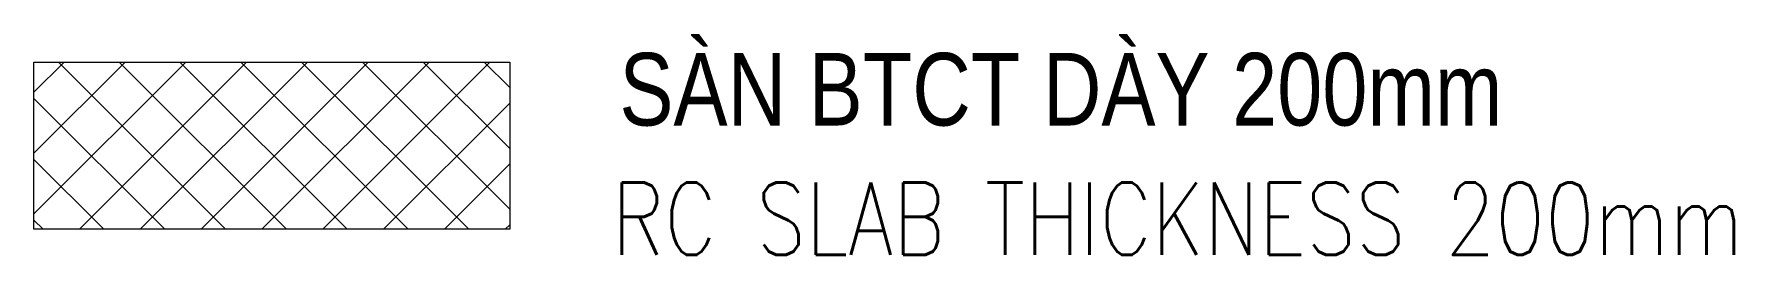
# Model space of a CAD drawing. Header units: millimetres. Extents: x -211477 to 1328726, y -15421 to 98394.
# Drawn here: x 703954 to 715668, y -15054 to -13532 of the extents above; entities that cross this region are included whole.
import ezdxf

# ---------------------------------------------------------------- set-up
doc = ezdxf.new("R2010")
doc.units = ezdxf.units.MM
doc.header["$MEASUREMENT"] = 0
for name, color, linetype, lineweight in [('NDC_S_CONTINUOUS', 3, 'Continuous', 20), ('NDC_S_ENG TEXT', 2, 'Continuous', 20), ('NDC_S_HATCH MATERIAL', 8, 'Continuous', 13), ('NDC_S_VN TEXT', 7, 'Continuous', 20)]:
    doc.layers.add(name, color=color, linetype=linetype, lineweight=lineweight)
doc.styles.add('NDC_EN TXT', font='romans.shx', dxfattribs={"width": 0.8})
doc.styles.add('NDC_VIE TXT', font='arial.ttf', dxfattribs={"width": 0.8})

msp = doc.modelspace()

# ---------------------------------------------------------------- texts
at = {"layer": 'NDC_S_ENG TEXT', "style": 'NDC_EN TXT', "width": 0.8}
msp.add_text('RC SLAB THICKNESS 200mm', height=500, dxfattribs=at).set_placement((707937, -15054.4))
at = {"layer": 'NDC_S_VN TEXT', "style": 'NDC_VIE TXT', "width": 0.8}
msp.add_text('SÀN BTCT DÀY 200mm', height=500, dxfattribs=at).set_placement((707988.1, -14162.6))

# ---------------------------------------------------------------- linework, layer by layer
at = {"layer": 'NDC_S_CONTINUOUS'}
for p, q in [((703954.2, -13725.3), (707232, -13725.3)), ((703954.2, -14877.4), (703954.2, -13725.3)), ((707232, -13725.3), (707232, -14877.4)), ((707232, -14877.4), (703954.2, -14877.4))]:
    msp.add_line(p, q, dxfattribs=at)
at = {"layer": 'NDC_S_HATCH MATERIAL', "linetype": 'Continuous', "ltscale": 500}
for p, q in [((703954.2, -13933.4), (704162.4, -13725.3)), ((703954.2, -14352.5), (704581.4, -13725.3)), ((703954.2, -14771.5), (705000.5, -13725.3)), ((705274.2, -14877.4), (704122, -13725.3)), ((704267.4, -14877.4), (705419.6, -13725.3)), ((705693.3, -14877.4), (704541.1, -13725.3)), ((704686.5, -14877.4), (705838.7, -13725.3)), ((706112.4, -14877.4), (704960.2, -13725.3)), ((705105.6, -14877.4), (706257.8, -13725.3)), ((706531.4, -14877.4), (705379.2, -13725.3)), ((705524.6, -14877.4), (706676.8, -13725.3)), ((706950.5, -14877.4), (705798.3, -13725.3)), ((705943.7, -14877.4), (707095.9, -13725.3)), ((707232, -14739.9), (706217.4, -13725.3)), ((707232, -14320.8), (706636.5, -13725.3)), ((707232, -13901.7), (707055.6, -13725.3)), ((704855.1, -14877.4), (703954.2, -13976.5)), ((706362.8, -14877.4), (707232, -14008.2)), ((704436.1, -14877.4), (703954.2, -14395.6)), ((706781.9, -14877.4), (707232, -14427.3)), ((704017, -14877.4), (703954.2, -14814.7)), ((707201, -14877.4), (707232, -14846.4))]:
    msp.add_line(p, q, dxfattribs=at)

msp.set_redraw_order([(e.dxf.handle, doc.entitydb.next_handle()) for e in msp.query("TEXT MTEXT ATTDEF DIMENSION ARC_DIMENSION")])  # texts and dimensions are drawn at this point

doc.saveas('drawing.dxf')
